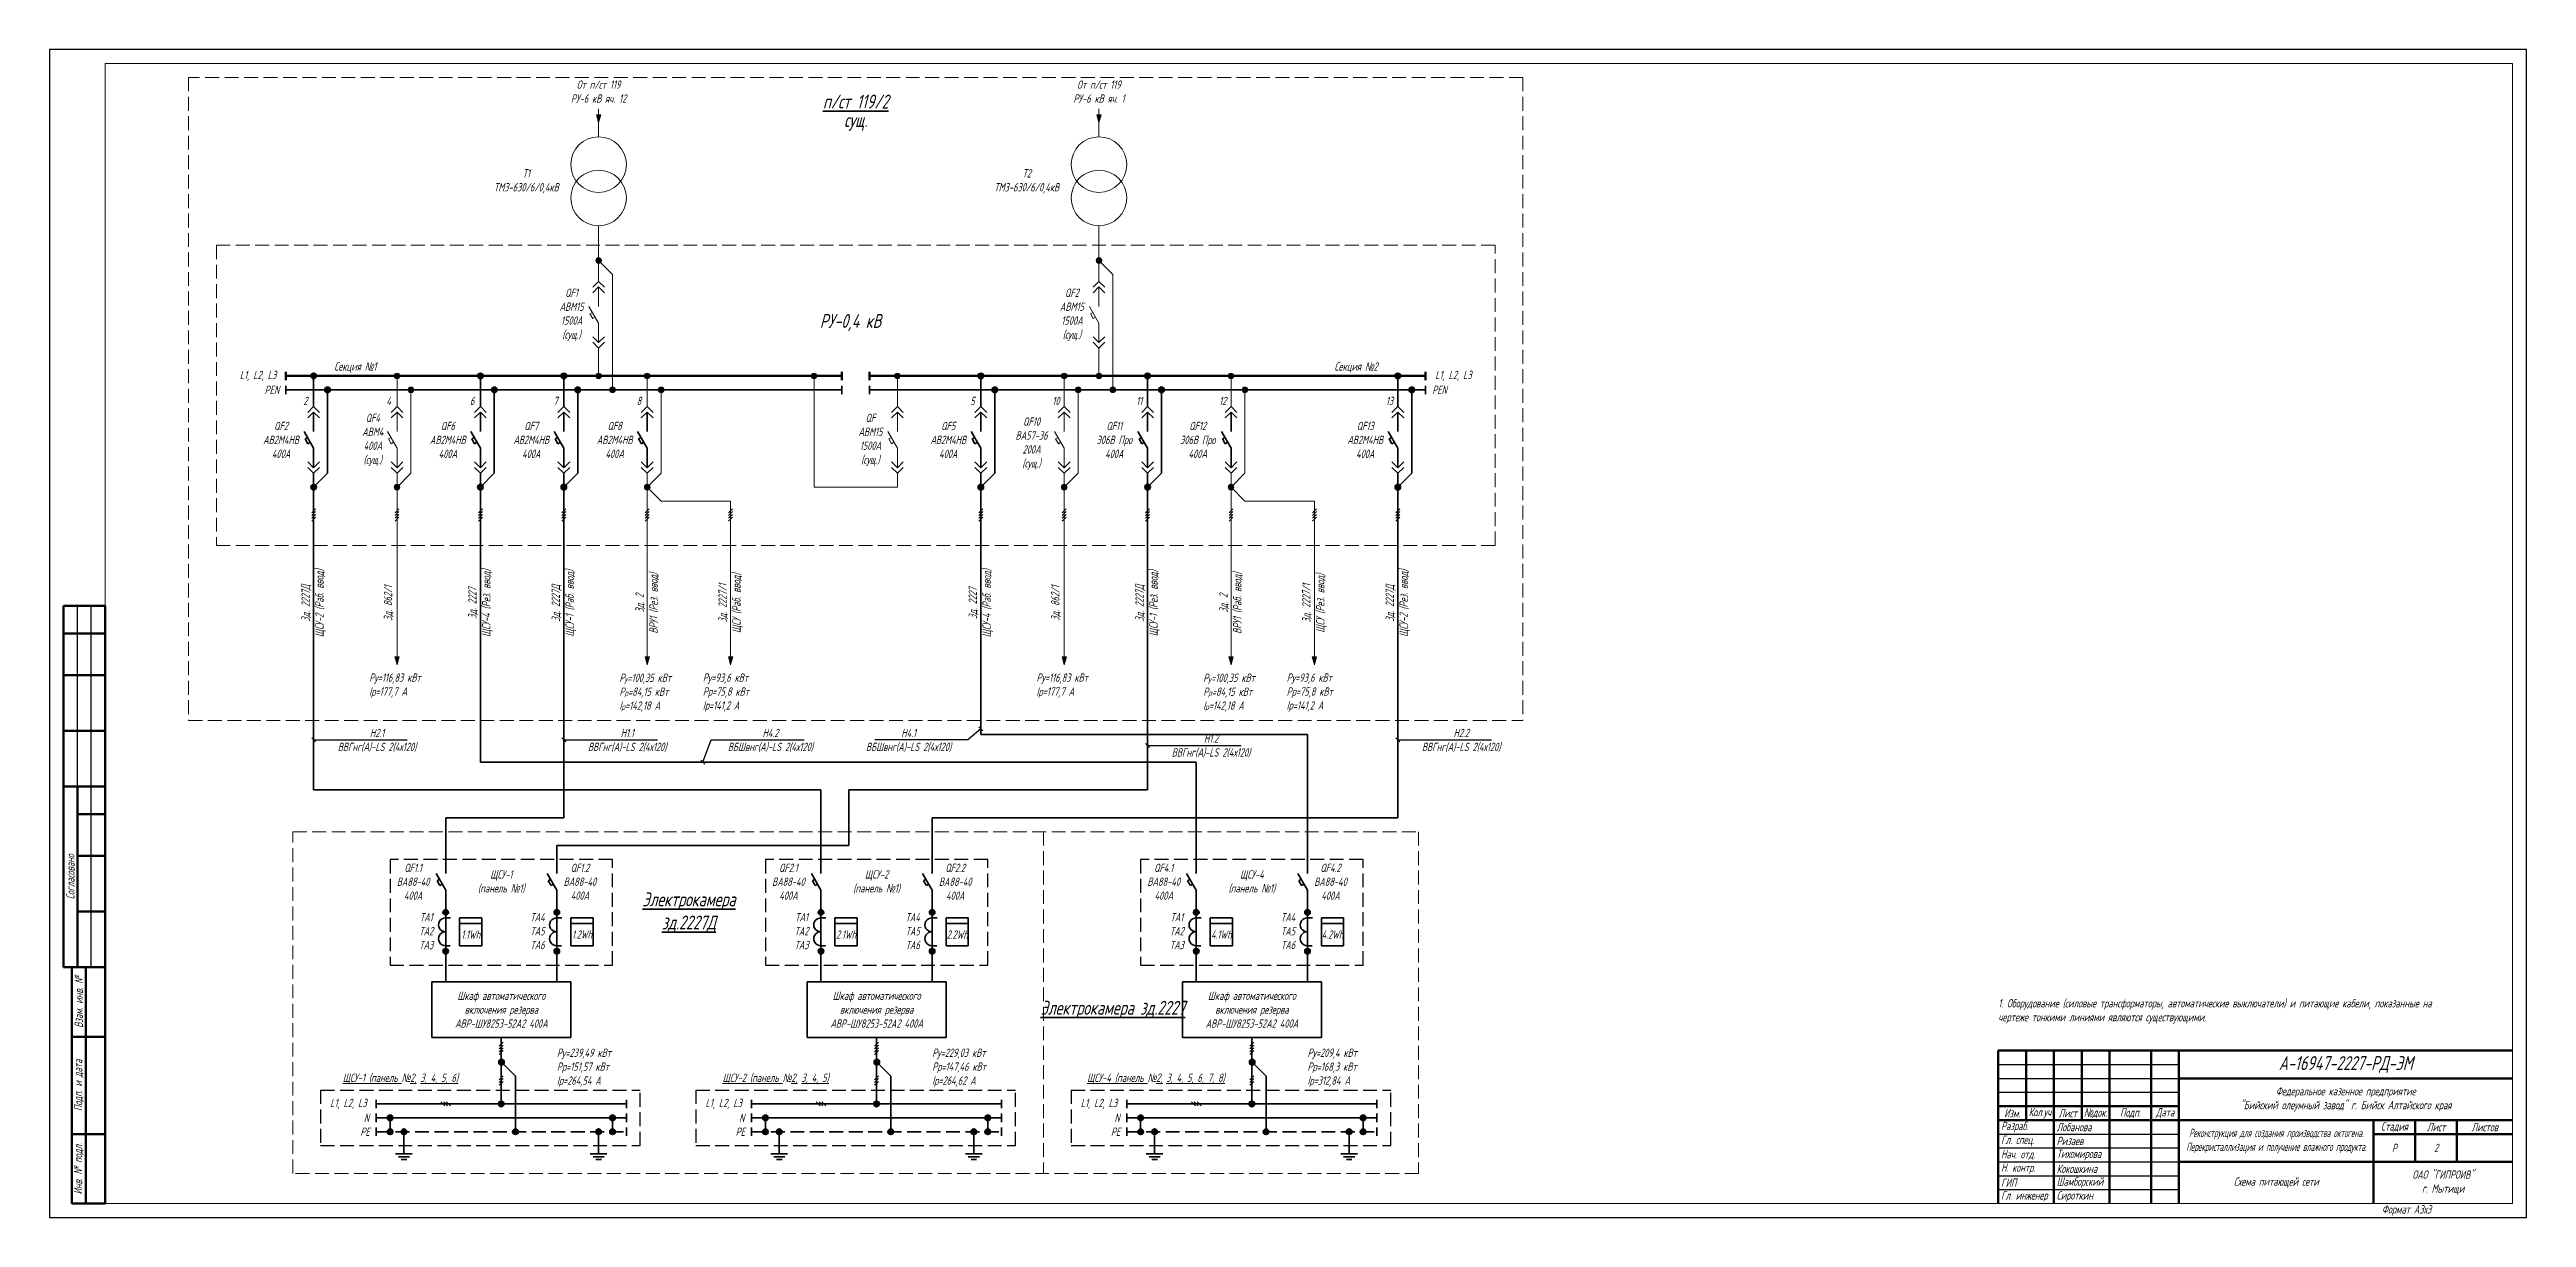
# Model space of a CAD drawing. Header units: millimetres. Extents: x -14296 to 10264, y -13087 to -5602.
# Drawn here: x -12863 to -11972, y -13087 to -12667 of the extents above; entities that cross this region are included whole.
import ezdxf
from ezdxf import colors
from ezdxf.entities.mleader import LeaderData, LeaderLine
from ezdxf.math import Vec2, Vec3

# ---------------------------------------------------------------- set-up
doc = ezdxf.new("R2010")
doc.units = ezdxf.units.MM
doc.linetypes.add('gost5', pattern=[7, 5, -2, 0])
for name, color, linetype, lineweight in [('КаБель силовой (Вновь)', 1, 'Continuous', 15), ('Линия выноска', 137, 'Continuous', 25), ('Рамка толстая', 7, 'Continuous', 15), ('Рамка тонкая', 5, 'Continuous', 25), ('Текст', 7, 'Continuous', 20), ('Штампы', 252, 'Continuous', 25), ('Элемент эл. схем', 7, 'Continuous', 35)]:
    doc.layers.add(name, color=color, linetype=linetype, lineweight=lineweight)
doc.styles.add('Simplex', font='simplex.shx', dxfattribs={"width": 0.7, "oblique": 15})

msp = doc.modelspace()

# ---------------------------------------------------------------- texts
at = {"layer": 'Текст', "lineweight": 20, "char_height": 3, "style": 'Simplex'}
for s, insert, width, attachment_point in [('От п/ст 119\\PРУ-6 кВ яч. 12', (-12665.21622, -12681.85189), 57.5148642, 5), ('От п/ст 119\\PРУ-6 кВ яч. 1', (-12485.21622, -12681.85189), 57.5148642, 5), ('Т1\\PТМЗ-630/6/0,4кВ', (-12691.21622, -12714.11538), 8.4679755, 5), ('Т2\\PТМЗ-630/6/0,4кВ', (-12511.21622, -12714.11538), 8.4679755, 5), ('QF1\\PАВМ15\\P1500А\\P(сущ.)', (-12674.94827, -12762.11538), 8.4679755, 5), ('QF2\\PАВМ15\\P1500А\\P(сущ.)', (-12494.94827, -12762.11538), 8.4679755, 5), ('L1, L2, L3', (-12787.71622, -12784.11538), 20.7085506, 5), ('Секция {\\fArial|b0|i0|c204|p34;№}1', (-12752.71622, -12781.11538), 28.8889538, 5), ('Секция {\\fArial|b0|i0|c204|p34;№}2', (-12392.71622, -12781.11538), 28.8889538, 5), ('L1, L2, L3', (-12357.71622, -12784.11538), 20.7085506, 5), ('PEN', (-12782.71622, -12789.11538), 8.4679755, 5), ('2', (-12770.71622, -12793.11538), 8.4679755, 5), ('4', (-12740.71622, -12793.11538), 8.4679755, 5), ('6', (-12710.71622, -12793.11538), 8.4679755, 5), ('7', (-12680.71622, -12793.11538), 8.4679755, 5), ('8', (-12650.71622, -12793.11538), 8.4679755, 5), ('5', (-12530.71622, -12793.11538), 8.4679755, 5), ('10', (-12500.71622, -12793.11538), 8.4679755, 5), ('11', (-12470.71622, -12793.11538), 8.4679755, 5), ('12', (-12440.71622, -12793.11538), 8.4679755, 5), ('13', (-12380.71622, -12793.11538), 8.4679755, 5), ('PEN', (-12362.71622, -12789.11538), 8.4679755, 5), ('QF4\\PАВМ4\\P400А\\P(сущ.)', (-12746.44827, -12807.11538), 8.4679755, 5), ('QF\\PАВМ15\\P1500А\\P(сущ.)', (-12567.44827, -12807.11538), 8.4679755, 5), ('QF10\\PВА57-36\\P200А\\P(сущ.)', (-12509.48205, -12808.43952), 8.4679755, 5), ('Ру=116,83 кВт\\PIр=177,7 А', (-12747.71622, -12895.51316), 47.4024589, 4), ('Р{\\H0.71429x;у\\H1.4x;=100,35 кВт\\P\\H0.99999x;Р\\H0.71429x;р\\H1.4x;=84,15 кВт\\PI\\H0.71429x;р\\H1.4x;=142,18 А}', (-12657.71622, -12898.01316), 47.4024589, 4), ('Ру=93,6 кВт\\PРр=75,8 кВт\\PIр=141,2 А', (-12627.71622, -12898.01316), 47.4024589, 4), ('Ру=116,83 кВт\\PIр=177,7 А', (-12507.71622, -12895.51316), 47.4024589, 4), ('Р{\\H0.71429x;у\\H1.4x;=100,35 кВт\\P\\H0.99999x;Р\\H0.71429x;р\\H1.4x;=84,15 кВт\\PI\\H0.71429x;р\\H1.4x;=142,18 А}', (-12447.71622, -12898.01316), 47.4024589, 4), ('Ру=93,6 кВт\\PРр=75,8 кВт\\PIр=141,2 А', (-12417.71622, -12898.01316), 47.4024589, 4), ('QF1.1\\PВА88-40\\P400А', (-12731.94827, -12966.01316), 8.4679755, 5), ('ЩСУ-1\\P(панель {\\fArial|b0|i0|c204|p34;№}1)', (-12700.21622, -12966.01316), 21.4842936, 5), ('QF1.2\\PВА88-40\\P400А', (-12671.94827, -12966.01316), 8.4679755, 5), ('QF2.1\\PВА88-40\\P400А', (-12596.94827, -12966.01316), 8.4679755, 5), ('ЩСУ-2\\P(панель {\\fArial|b0|i0|c204|p34;№}1)', (-12565.21622, -12966.01316), 21.4842936, 5), ('QF2.2\\PВА88-40\\P400А', (-12536.94827, -12966.01316), 8.4679755, 5), ('QF4.1\\PВА88-40\\P400А', (-12461.94827, -12966.01316), 8.4679755, 5), ('ЩСУ-4\\P(панель {\\fArial|b0|i0|c204|p34;№}1)', (-12430.21622, -12966.01316), 21.4842936, 5), ('QF4.2\\PВА88-40\\P400А', (-12401.94827, -12966.01316), 8.4679755, 5), ('ТА1\\PТА2\\PТА3', (-12727.21178, -12983.78234), 8.4679755, 5), ('ТА4\\PТА5\\PТА6', (-12687.21178, -12983.78234), 8.4679755, 5), ('ТА1\\PТА2\\PТА3', (-12592.21178, -12983.78234), 8.4679755, 5), ('ТА4\\PТА5\\PТА6', (-12552.21178, -12983.78234), 8.4679755, 5), ('ТА1\\PТА2\\PТА3', (-12457.21178, -12983.78234), 8.4679755, 5), ('ТА4\\PТА5\\PТА6', (-12417.21178, -12983.78234), 8.4679755, 5), ('{\\W0.6;1.1Wh}', (-12711.21622, -12985.01316), 8.4679755, 5), ('{\\W0.6;1.2Wh}', (-12671.21622, -12985.01316), 8.4679755, 5), ('{\\W0.6;2.1Wh}', (-12576.21622, -12985.01316), 8.4679755, 5), ('{\\W0.6;2.2Wh}', (-12536.21622, -12985.01316), 8.4679755, 5), ('{\\W0.6;4.1Wh}', (-12441.21622, -12985.01316), 8.4679755, 5), ('{\\W0.6;4.2Wh}', (-12401.21622, -12985.01316), 8.4679755, 5), ('Шкаф автоматического\\Pвключения резерва\\PАВР-ШУ8253-52А2 400А', (-12700.21622, -13012.01316), 50, 5), ('Шкаф автоматического\\Pвключения резерва\\PАВР-ШУ8253-52А2 400А', (-12565.21622, -13012.01316), 50, 5), ('Шкаф автоматического\\Pвключения резерва\\PАВР-ШУ8253-52А2 400А', (-12430.21622, -13012.01316), 50, 5), ('Ру=239,49 кВт\\PРр=151,57 кВт\\PIр=264,54 А', (-12680.21622, -13032.91685), 47.4024589, 4), ('Ру=229,03 кВт\\PРр=147,46 кВт\\PIр=264,62 А', (-12545.21622, -13032.91685), 47.4024589, 4), ('Ру=209,4 кВт\\PРр=168,3 кВт\\PIр=312,84 А', (-12410.21622, -13032.91685), 47.4024589, 4), ('{\\LЩСУ-1 (панель \\fArial|b0|i0|c204|p34;\\l№\\Fsimplex|c204;\\L2, 3, 4, 5, 6)}', (-12736.50169, -13036.91685), 56.4995424, 5), ('{\\LЩСУ-2 (панель \\fArial|b0|i0|c204|p34;\\l№\\Fsimplex|c204;\\L2, 3, 4, 5)}', (-12601.50169, -13036.91685), 56.4995424, 5), ('{\\LЩСУ-4 (панель \\fArial|b0|i0|c204|p34;\\l№\\Fsimplex|c204;\\L2, 3, 4, 5, 6, 7, 8)}', (-12464.71622, -13036.91685), 65, 5), ('L1, L2, L3', (-12755.21622, -13045.91685), 20.7085506, 5), ('L1, L2, L3', (-12620.21622, -13045.91685), 20.7085506, 5), ('L1, L2, L3', (-12485.21622, -13045.91685), 20.7085506, 5), ('N', (-12748.71622, -13050.91685), 8.4679755, 5), ('N', (-12613.71622, -13050.91685), 8.4679755, 5), ('N', (-12478.71622, -13050.91685), 8.4679755, 5), ('PE', (-12749.21622, -13055.91685), 8.4679755, 5), ('PE', (-12614.21622, -13055.91685), 8.4679755, 5), ('PE', (-12479.21622, -13055.91685), 8.4679755, 5)]:
    msp.add_mtext(s, dxfattribs=dict(at, insert=insert, width=width, attachment_point=attachment_point))
at = {"layer": 'Текст', "lineweight": 35, "insert": (-12572.71622, -12689.45443), "char_height": 5, "width": 51.8594834, "attachment_point": 5, "line_spacing_factor": 0.8, "style": 'Simplex'}
msp.add_mtext('{\\Lп/ст 119/2\\P}сущ.', dxfattribs=at)
at = {"layer": 'Текст', "lineweight": 35, "char_height": 5, "attachment_point": 5, "style": 'Simplex'}
for s, insert, width in [('РУ-0,4 кВ', (-12574.60525, -12764.92105), 38.8250887), ('{\\LЭлектрокамера зд.2227Д}', (-12632.71622, -12977.01316), 51.8594834), ('{\\LЭлектрокамера зд.2227}', (-12480.21622, -13012.01316), 51.8594834), ('А-16947-2227-РД-ЭМ', (-12036.71622, -13031.74065), 120)]:
    msp.add_mtext(s, dxfattribs=dict(at, insert=insert, width=width))
at = {"layer": 'Текст', "color": 6, "lineweight": 20, "char_height": 3, "attachment_point": 5, "style": 'Simplex'}
for s, insert, width in [('QF2\\PАВ2М4НВ\\P400А', (-12779.44827, -12807.11538), 8.4679755), ('QF6\\PАВ2М4НВ\\P400А', (-12719.44827, -12807.11538), 8.4679755), ('QF7\\PАВ2М4НВ\\P400А', (-12689.44827, -12807.11538), 8.4679755), ('QF8\\PАВ2М4НВ\\P400А', (-12659.44827, -12807.11538), 8.4679755), ('QF5\\PАВ2М4НВ\\P400А', (-12539.44827, -12807.11538), 8.4679755), ('QF11\\PЭ06В Про\\P400А', (-12479.71622, -12807.11538), 17.4949873), ('QF12\\PЭ06В Про\\P400А', (-12449.71622, -12807.11538), 17.4949873), ('QF13\\PАВ2М4НВ\\P400А', (-12389.44827, -12807.11538), 8.4679755)]:
    msp.add_mtext(s, dxfattribs=dict(at, insert=insert, width=width))
at = {"layer": 'Текст', "lineweight": 20, "char_height": 3, "width": 37.0100713, "attachment_point": 5, "rotation": 90, "style": 'Simplex'}
for s, insert in [('Зд. 2227Д\\PЩСУ-2 (Раб. ввод)', (-12767.71622, -12865.86047)), ('Зд. 2227\\PЩСУ-4 (Рез. ввод)', (-12707.71622, -12865.86047)), ('Зд. 2227Д\\PЩСУ-1 (Раб. ввод)', (-12677.71622, -12865.86047)), ('Зд. 2\\PВРУ1 (Рез. ввод)', (-12647.71622, -12865.86047)), ('Зд. 2227/1\\PЩСУ (Раб. ввод)', (-12617.71622, -12865.86047)), ('Зд. 2227\\PЩСУ-4 (Раб. ввод)', (-12527.71622, -12865.86047)), ('Зд. 2227Д\\PЩСУ-1 (Рез. ввод)', (-12467.71622, -12865.86047)), ('Зд. 2\\PВРУ1 (Раб. ввод)', (-12437.71622, -12865.86047)), ('Зд. 2227/1\\PЩСУ (Рез. ввод)', (-12407.71622, -12865.86047)), ('Зд. 2227Д\\PЩСУ-2 (Рез. ввод)', (-12377.71622, -12865.86047)), ('Зд. 862/1', (-12740.71622, -12865.86047)), ('Зд. 862/1', (-12500.71622, -12865.86047))]:
    msp.add_mtext(s, dxfattribs=dict(at, insert=insert))
at = {"layer": 'Текст', "color": 2, "lineweight": 20, "insert": (-12161.71622, -13012.61572), "char_height": 3, "width": 180, "attachment_point": 4, "style": 'Simplex'}
msp.add_mtext('1. Оборудование (силовые трансформаторы, автоматические выключатели) и питающие кабели, показанные на чертеже тонкими линиями являются существующими.', dxfattribs=at)
at = {"layer": 'Текст', "char_height": 3, "style": 'Simplex'}
for s, insert, width, attachment_point in [('Федеральное казенное предприятие\\P"Бийский олеумный завод" г. Бийск Алтайского края', (-12036.71622, -13044.24065), 120, 5), ('Разраб.', (-12160.71622, -13054.24065), 18, 4), ('Изм.', (-12156.71622, -13049.24065), 10, 5), ('Кол.уч', (-12146.71622, -13049.24065), 10, 5), ('Лобанова', (-12140.71622, -13054.24065), 18, 4), ('Лист', (-12136.71622, -13049.24065), 10, 5), ('{\\fArial|b0|i0|c204|p34;\\W0.7;№\\Fsimplex|c204;док.}', (-12126.71622, -13049.24065), 10, 5), ('Подп.', (-12114.21622, -13049.24065), 15, 5), ('{\\W0.7;Дата}', (-12101.71622, -13049.24065), 10, 5), ('{\\W0.7;Стадия}', (-12019.21622, -13054.24065), 15, 5), ('Лист', (-12004.21622, -13054.24065), 15, 5), ('Листов', (-11986.71622, -13054.24065), 20, 5), ('Гл. спец.', (-12160.71622, -13059.24065), 18, 4), ('Ризаев', (-12140.71622, -13059.24065), 18, 4), ('{\\W0.5;Реконструкция для создания производства октогена.\\PПерекристаллизация и получение влажного продукта.}', (-12061.71622, -13059.24065), 70, 5), ('Р', (-12019.21622, -13061.74065), 15, 5), ('2', (-12004.21622, -13061.74065), 15, 5), ('Нач. отд.', (-12160.71622, -13064.24065), 18, 4), ('Н. контр.', (-12160.71622, -13069.24065), 19, 4), ('Кокошкина', (-12140.71622, -13069.24065), 18, 4), ('Тихомирова', (-12140.71622, -13064.24065), 18, 4), ('{\\C2;ОАО "ГИПРОИВ"\\Pг. Мытищи}', (-12001.71622, -13074.24065), 50, 5), ('{\\W0.6;Гл. инженер}', (-12160.71622, -13079.24065), 18, 4), ('ГИП', (-12160.71622, -13074.24065), 18, 4), ('{\\W0.6;Шамборский}', (-12140.71622, -13074.24065), 18, 4), ('Сироткин', (-12140.71622, -13079.24065), 18, 4), ('{\\C2;Схема питающей сети}', (-12061.71622, -13074.24065), 70, 5), ('Формат А3х3', (-12023.71622, -13084.24065), 44, 4)]:
    msp.add_mtext(s, dxfattribs=dict(at, insert=insert, width=width, attachment_point=attachment_point))

# ---------------------------------------------------------------- blocks, each defined once
blk = doc.blocks.new('A$C7B2D3637')
at = {"layer": 'Рамка толстая'}
for p, q in [((20, 415), (20, 5)), ((886, 415), (20, 415)), ((886, 5), (886, 415)), ((20, 5), (886, 5))]:
    blk.add_line(p, q, dxfattribs=at)
at = {"layer": 'Рамка тонкая'}
for p, q in [((0, 420), (0, 0)), ((891, 420), (0, 420)), ((891, 0), (891, 420)), ((0, 0), (891, 0))]:
    blk.add_line(p, q, dxfattribs=at)
blk = doc.blocks.new('_None')
blk = doc.blocks.new('*T1004')
at = {"layer": 'Штампы', "color": 0, "linetype": 'ByBlock', "lineweight": 60, "transparency": 16777216}
for p, q in [((0, 0), (0, 130)), ((0, 130), (15, 130)), ((15, 0), (15, 130)), ((0, 120), (15, 120)), ((0, 105), (15, 105)), ((0, 85), (15, 85)), ((0, 65), (15, 65)), ((5, 0), (5, 65)), ((5, 55), (15, 55)), ((5, 40), (15, 40)), ((5, 20), (15, 20)), ((0, 0), (15, 0))]:
    blk.add_line(p, q, dxfattribs=at)
at = {"layer": 'Штампы', "color": 5, "linetype": 'ByBlock', "lineweight": 25, "transparency": 16777216}
for p, q in [((5, 65), (5, 130)), ((10, 0), (10, 130))]:
    blk.add_line(p, q, dxfattribs=at)
at = {"layer": 'Штампы', "color": 2, "transparency": 16777216, "insert": (2.5, 32.5), "char_height": 3, "width": 61, "attachment_point": 5, "rotation": 90, "style": 'Simplex'}
blk.add_mtext('Согласовано', dxfattribs=at)
blk = doc.blocks.new('*T1005')
at = {"layer": 'Штампы', "color": 0, "linetype": 'ByBlock', "lineweight": 60, "transparency": 16777216}
for p, q in [((0, 0), (0, 85)), ((0, 85), (12, 85)), ((5, 0), (5, 85)), ((12, 0), (12, 85)), ((0, 60), (12, 60)), ((0, 25), (12, 25)), ((0, 0), (12, 0))]:
    blk.add_line(p, q, dxfattribs=at)
at = {"layer": 'Штампы', "color": 2, "transparency": 16777216, "char_height": 3, "attachment_point": 5, "rotation": 90, "style": 'Simplex'}
for s, insert, width in [('Взам. инв. {\\Fgost|c204;№}', (2.5, 72.5), 25), ('Подп. и дата', (2.5, 42.5), 35), ('Инв. {\\Fgost|c204;№} подл.', (2.5, 12.5), 25)]:
    blk.add_mtext(s, dxfattribs=dict(at, insert=insert, width=width))

# ---------------------------------------------------------------- hatches: boundary and pattern name
at = {"layer": 'Элемент эл. схем', "lineweight": 20}
for points in [[(-12664.43976, -12690.2176), (-12665.99268, -12690.2176), (-12665.21622, -12693.11538)], [(-12484.43976, -12690.2176), (-12485.99268, -12690.2176), (-12485.21622, -12693.11538)], [(-12664.21622, -12742.61538, 1), (-12666.21622, -12742.61538, 1)], [(-12484.21622, -12742.61538, 1), (-12486.21622, -12742.61538, 1)], [(-12736.71622, -12784.11538, 1), (-12738.71622, -12784.11538, 1)], [(-12664.21622, -12784.11538, 1), (-12666.21622, -12784.11538, 1)], [(-12646.71622, -12784.11538, 1), (-12648.71622, -12784.11538, 1)], [(-12586.71622, -12784.11538, 1), (-12588.71622, -12784.11538, 1)], [(-12556.71622, -12784.11538, 1), (-12558.71622, -12784.11538, 1)], [(-12496.71622, -12784.11538, 1), (-12498.71622, -12784.11538, 1)], [(-12484.21622, -12784.11538, 1), (-12486.21622, -12784.11538, 1)], [(-12436.71622, -12784.11538, 1), (-12438.71622, -12784.11538, 1)], [(-12731.71622, -12789.11538, 1), (-12733.71622, -12789.11538, 1)], [(-12659.21622, -12789.11538, 1), (-12661.21622, -12789.11538, 1)], [(-12641.71622, -12789.11538, 1), (-12643.71622, -12789.11538, 1)], [(-12491.71622, -12789.11538, 1), (-12493.71622, -12789.11538, 1)], [(-12479.21622, -12789.11538, 1), (-12481.21622, -12789.11538, 1)], [(-12431.71622, -12789.11538, 1), (-12433.71622, -12789.11538, 1)], [(-12736.71622, -12824.11538, 1), (-12738.71622, -12824.11538, 1)], [(-12646.71622, -12824.11538, 1), (-12648.71622, -12824.11538, 1)], [(-12496.71622, -12824.11538, 1), (-12498.71622, -12824.11538, 1)], [(-12436.71622, -12824.11538, 1), (-12438.71622, -12824.11538, 1)], [(-12736.93976, -12885.11538), (-12738.49268, -12885.11538), (-12737.71622, -12888.01316)], [(-12646.93976, -12885.11538), (-12648.49268, -12885.11538), (-12647.71622, -12888.01316)], [(-12616.93976, -12885.11538), (-12618.49268, -12885.11538), (-12617.71622, -12888.01316)], [(-12496.93976, -12885.11538), (-12498.49268, -12885.11538), (-12497.71622, -12888.01316)], [(-12436.93976, -12885.11538), (-12438.49268, -12885.11538), (-12437.71622, -12888.01316)], [(-12406.93976, -12885.11538), (-12408.49268, -12885.11538), (-12407.71622, -12888.01316)]]:
    msp.add_hatch(color=256, dxfattribs=at).paths.add_polyline_path(points)
at = {"layer": 'Элемент эл. схем'}
for points in [[(-12766.71622, -12784.11538, 1), (-12768.71622, -12784.11538, 1)], [(-12706.71622, -12784.11538, 1), (-12708.71622, -12784.11538, 1)], [(-12676.71622, -12784.11538, 1), (-12678.71622, -12784.11538, 1)], [(-12526.71622, -12784.11538, 1), (-12528.71622, -12784.11538, 1)], [(-12466.71622, -12784.11538, 1), (-12468.71622, -12784.11538, 1)], [(-12376.71622, -12784.11538, 1), (-12378.71622, -12784.11538, 1)], [(-12761.71622, -12789.11538, 1), (-12763.71622, -12789.11538, 1)], [(-12701.71622, -12789.11538, 1), (-12703.71622, -12789.11538, 1)], [(-12671.71622, -12789.11538, 1), (-12673.71622, -12789.11538, 1)], [(-12521.71622, -12789.11538, 1), (-12523.71622, -12789.11538, 1)], [(-12461.71622, -12789.11538, 1), (-12463.71622, -12789.11538, 1)], [(-12371.71622, -12789.11538, 1), (-12373.71622, -12789.11538, 1)], [(-12766.71622, -12824.11538, 1), (-12768.71622, -12824.11538, 1)], [(-12706.71622, -12824.11538, 1), (-12708.71622, -12824.11538, 1)], [(-12676.71622, -12824.11538, 1), (-12678.71622, -12824.11538, 1)], [(-12526.71622, -12824.11538, 1), (-12528.71622, -12824.11538, 1)], [(-12466.71622, -12824.11538, 1), (-12468.71622, -12824.11538, 1)], [(-12376.71622, -12824.11538, 1), (-12378.71622, -12824.11538, 1)], [(-12719.21622, -12977.01686, 1), (-12721.21622, -12977.01686, 1)], [(-12679.21622, -12977.01686, 1), (-12681.21622, -12977.01686, 1)], [(-12584.21622, -12977.01686, 1), (-12586.21622, -12977.01686, 1)], [(-12544.21622, -12977.01686, 1), (-12546.21622, -12977.01686, 1)], [(-12449.21622, -12977.01686, 1), (-12451.21622, -12977.01686, 1)], [(-12409.21622, -12977.01686, 1), (-12411.21622, -12977.01686, 1)], [(-12719.21622, -12991.00946, 1), (-12721.21622, -12991.00946, 1)], [(-12679.21622, -12991.00946, 1), (-12681.21622, -12991.00946, 1)], [(-12584.21622, -12991.00946, 1), (-12586.21622, -12991.00946, 1)], [(-12544.21622, -12991.00946, 1), (-12546.21622, -12991.00946, 1)], [(-12449.21622, -12991.00946, 1), (-12451.21622, -12991.00946, 1)], [(-12409.21622, -12991.00946, 1), (-12411.21622, -12991.00946, 1)], [(-12739.21622, -13050.91685, 1), (-12741.21622, -13050.91685, 1)], [(-12699.21622, -13045.91685, 1), (-12701.21622, -13045.91685, 1)], [(-12659.21622, -13050.91685, 1), (-12661.21622, -13050.91685, 1)], [(-12604.21622, -13050.91685, 1), (-12606.21622, -13050.91685, 1)], [(-12564.21622, -13045.91685, 1), (-12566.21622, -13045.91685, 1)], [(-12524.21622, -13050.91685, 1), (-12526.21622, -13050.91685, 1)], [(-12469.21622, -13050.91685, 1), (-12471.21622, -13050.91685, 1)], [(-12429.21622, -13045.91685, 1), (-12431.21622, -13045.91685, 1)], [(-12389.21622, -13050.91685, 1), (-12391.21622, -13050.91685, 1)], [(-12739.21622, -13055.91685, 1), (-12741.21622, -13055.91685, 1)], [(-12659.21622, -13055.91685, 1), (-12661.21622, -13055.91685, 1)], [(-12604.21622, -13055.91685, 1), (-12606.21622, -13055.91685, 1)], [(-12524.21622, -13055.91685, 1), (-12526.21622, -13055.91685, 1)], [(-12469.21622, -13055.91685, 1), (-12471.21622, -13055.91685, 1)], [(-12389.21622, -13055.91685, 1), (-12391.21622, -13055.91685, 1)]]:
    msp.add_hatch(color=256, dxfattribs=at).paths.add_polyline_path(points)
h = msp.add_hatch(color=256, dxfattribs=at)
h.paths.add_polyline_path([(-12700.12005, -13030.915), (-12701.12005, -13030.915, 0.414213562), (-12700.12005, -13031.915)], flags=17)
h.paths.add_polyline_path([(-12701.12005, -13030.915), (-12700.12005, -13030.915), (-12700.12005, -13031.915, 0.414213562), (-12699.12005, -13030.915, 1)])
h = msp.add_hatch(color=256, dxfattribs=at)
h.paths.add_polyline_path([(-12565.12005, -13030.915), (-12566.12005, -13030.915, 0.414213562), (-12565.12005, -13031.915)], flags=17)
h.paths.add_polyline_path([(-12566.12005, -13030.915), (-12565.12005, -13030.915), (-12565.12005, -13031.915, 0.414213562), (-12564.12005, -13030.915, 1)])
h = msp.add_hatch(color=256, dxfattribs=at)
h.paths.add_polyline_path([(-12430.12005, -13030.915), (-12431.12005, -13030.915, 0.414213562), (-12430.12005, -13031.915)], flags=17)
h.paths.add_polyline_path([(-12431.12005, -13030.915), (-12430.12005, -13030.915), (-12430.12005, -13031.915, 0.414213562), (-12429.12005, -13030.915, 1)])
h = msp.add_hatch(color=256, dxfattribs=at)
h.paths.add_polyline_path([(-12700.21622, -13045.91685), (-12701.21622, -13045.91685, 0.414213562), (-12700.21622, -13046.91685)], flags=17)
h.paths.add_polyline_path([(-12701.21622, -13045.91685), (-12700.21622, -13045.91685), (-12700.21622, -13046.91685, 0.414213562), (-12699.21622, -13045.91685, 1)])
h = msp.add_hatch(color=256, dxfattribs=at)
h.paths.add_polyline_path([(-12565.21622, -13045.91685), (-12566.21622, -13045.91685, 0.414213562), (-12565.21622, -13046.91685)], flags=17)
h.paths.add_polyline_path([(-12566.21622, -13045.91685), (-12565.21622, -13045.91685), (-12565.21622, -13046.91685, 0.414213562), (-12564.21622, -13045.91685, 1)])
h = msp.add_hatch(color=256, dxfattribs=at)
h.paths.add_polyline_path([(-12430.21622, -13045.91685), (-12431.21622, -13045.91685, 0.414213562), (-12430.21622, -13046.91685)], flags=17)
h.paths.add_polyline_path([(-12431.21622, -13045.91685), (-12430.21622, -13045.91685), (-12430.21622, -13046.91685, 0.414213562), (-12429.21622, -13045.91685, 1)])
h = msp.add_hatch(color=256, dxfattribs=at)
h.paths.add_polyline_path([(-12735.21622, -13055.91685), (-12736.21622, -13055.91685, 0.414213562), (-12735.21622, -13056.91685)], flags=17)
h.paths.add_polyline_path([(-12736.21622, -13055.91685), (-12735.21622, -13055.91685), (-12735.21622, -13056.91685, 0.414213562), (-12734.21622, -13055.91685, 1)])
h = msp.add_hatch(color=256, dxfattribs=at)
h.paths.add_polyline_path([(-12695.12005, -13055.91685), (-12696.12005, -13055.91685, 0.414213562), (-12695.12005, -13056.91685)], flags=17)
h.paths.add_polyline_path([(-12696.12005, -13055.91685), (-12695.12005, -13055.91685), (-12695.12005, -13056.91685, 0.414213562), (-12694.12005, -13055.91685, 1)])
h = msp.add_hatch(color=256, dxfattribs=at)
h.paths.add_polyline_path([(-12665.21622, -13055.91685), (-12666.21622, -13055.91685, 0.414213562), (-12665.21622, -13056.91685)], flags=17)
h.paths.add_polyline_path([(-12666.21622, -13055.91685), (-12665.21622, -13055.91685), (-12665.21622, -13056.91685, 0.414213562), (-12664.21622, -13055.91685, 1)])
h = msp.add_hatch(color=256, dxfattribs=at)
h.paths.add_polyline_path([(-12600.21622, -13055.91685), (-12601.21622, -13055.91685, 0.414213562), (-12600.21622, -13056.91685)], flags=17)
h.paths.add_polyline_path([(-12601.21622, -13055.91685), (-12600.21622, -13055.91685), (-12600.21622, -13056.91685, 0.414213562), (-12599.21622, -13055.91685, 1)])
h = msp.add_hatch(color=256, dxfattribs=at)
h.paths.add_polyline_path([(-12560.12005, -13055.91685), (-12561.12005, -13055.91685, 0.414213562), (-12560.12005, -13056.91685)], flags=17)
h.paths.add_polyline_path([(-12561.12005, -13055.91685), (-12560.12005, -13055.91685), (-12560.12005, -13056.91685, 0.414213562), (-12559.12005, -13055.91685, 1)])
h = msp.add_hatch(color=256, dxfattribs=at)
h.paths.add_polyline_path([(-12530.21622, -13055.91685), (-12531.21622, -13055.91685, 0.414213562), (-12530.21622, -13056.91685)], flags=17)
h.paths.add_polyline_path([(-12531.21622, -13055.91685), (-12530.21622, -13055.91685), (-12530.21622, -13056.91685, 0.414213562), (-12529.21622, -13055.91685, 1)])
h = msp.add_hatch(color=256, dxfattribs=at)
h.paths.add_polyline_path([(-12465.21622, -13055.91685), (-12466.21622, -13055.91685, 0.414213562), (-12465.21622, -13056.91685)], flags=17)
h.paths.add_polyline_path([(-12466.21622, -13055.91685), (-12465.21622, -13055.91685), (-12465.21622, -13056.91685, 0.414213562), (-12464.21622, -13055.91685, 1)])
h = msp.add_hatch(color=256, dxfattribs=at)
h.paths.add_polyline_path([(-12425.12005, -13055.91685), (-12426.12005, -13055.91685, 0.414213562), (-12425.12005, -13056.91685)], flags=17)
h.paths.add_polyline_path([(-12426.12005, -13055.91685), (-12425.12005, -13055.91685), (-12425.12005, -13056.91685, 0.414213562), (-12424.12005, -13055.91685, 1)])
h = msp.add_hatch(color=256, dxfattribs=at)
h.paths.add_polyline_path([(-12395.21622, -13055.91685), (-12396.21622, -13055.91685, 0.414213562), (-12395.21622, -13056.91685)], flags=17)
h.paths.add_polyline_path([(-12396.21622, -13055.91685), (-12395.21622, -13055.91685), (-12395.21622, -13056.91685, 0.414213562), (-12394.21622, -13055.91685, 1)])

# ---------------------------------------------------------------- linework, layer by layer
at = {"layer": 'КаБель силовой (Вновь)', "lineweight": 200}
for p, q in [((-12777.71622, -12785.61538), (-12777.71622, -12782.61538)), ((-12777.71622, -12784.11538), (-12577.71622, -12784.11538)), ((-12577.71622, -12785.61538), (-12577.71622, -12782.61538)), ((-12567.71622, -12785.61538), (-12567.71622, -12782.61538)), ((-12567.71622, -12784.11538), (-12367.71622, -12784.11538)), ((-12367.71622, -12785.61538), (-12367.71622, -12782.61538))]:
    msp.add_line(p, q, dxfattribs=at)
at = {"layer": 'Линия выноска'}
for p, q in [((-12528.42333, -12910.30605), (-12527.00911, -12911.72026)), ((-12768.42333, -12914.30605), (-12767.00911, -12915.72026)), ((-12678.42333, -12914.30605), (-12677.00911, -12915.72026)), ((-12468.42333, -12916.30605), (-12467.00911, -12917.72026)), ((-12378.42333, -12914.30605), (-12377.00911, -12915.72026)), ((-12628.42333, -12922.30605), (-12627.00911, -12923.72026))]:
    msp.add_line(p, q, dxfattribs=at)
at = {"layer": 'Рамка тонкая', "linetype": 'gost5', "lineweight": 15}
for p, q in [((-12812.71622, -12676.74065), (-12812.71622, -12908.01316)), ((-12332.71622, -12676.74065), (-12812.71622, -12676.74065)), ((-12332.71622, -12676.74065), (-12332.71622, -12908.01316)), ((-12342.71622, -12737.11538), (-12802.71622, -12737.11538)), ((-12802.71622, -12737.11538), (-12802.71622, -12845.11538)), ((-12342.71622, -12845.11538), (-12342.71622, -12737.11538)), ((-12802.71622, -12845.11538), (-12342.71622, -12845.11538)), ((-12812.71622, -12908.01316), (-12332.71622, -12908.01316)), ((-12775.21622, -13070.91685), (-12775.21622, -12948.01316)), ((-12775.21622, -12948.01316), (-12370.21622, -12948.01316)), ((-12505.21622, -12948.01316), (-12505.21622, -13070.91685)), ((-12370.21622, -12948.01316), (-12370.21622, -13070.91685)), ((-12370.21622, -13070.91685), (-12775.21622, -13070.91685))]:
    msp.add_line(p, q, dxfattribs=at)
at = {"layer": 'Рамка тонкая'}
for p, q in [((-12768.42333, -12833.30659), (-12767.00911, -12831.89238)), ((-12768.42333, -12834.30659), (-12767.00911, -12832.89238)), ((-12768.42333, -12835.30659), (-12767.00911, -12833.89238)), ((-12768.42333, -12836.30659), (-12767.00911, -12834.89238)), ((-12738.42333, -12833.30659), (-12737.00911, -12831.89238)), ((-12738.42333, -12834.30659), (-12737.00911, -12832.89238)), ((-12738.42333, -12835.30659), (-12737.00911, -12833.89238)), ((-12738.42333, -12836.30659), (-12737.00911, -12834.89238)), ((-12708.42333, -12833.30659), (-12707.00911, -12831.89238)), ((-12708.42333, -12834.30659), (-12707.00911, -12832.89238)), ((-12708.42333, -12835.30659), (-12707.00911, -12833.89238)), ((-12708.42333, -12836.30659), (-12707.00911, -12834.89238)), ((-12678.42333, -12833.30659), (-12677.00911, -12831.89238)), ((-12678.42333, -12834.30659), (-12677.00911, -12832.89238)), ((-12678.42333, -12835.30659), (-12677.00911, -12833.89238)), ((-12678.42333, -12836.30659), (-12677.00911, -12834.89238)), ((-12648.42333, -12833.30659), (-12647.00911, -12831.89238)), ((-12648.42333, -12834.30659), (-12647.00911, -12832.89238)), ((-12648.42333, -12835.30659), (-12647.00911, -12833.89238)), ((-12648.42333, -12836.30659), (-12647.00911, -12834.89238)), ((-12618.42333, -12833.30659), (-12617.00911, -12831.89238)), ((-12618.42333, -12834.30659), (-12617.00911, -12832.89238)), ((-12618.42333, -12835.30659), (-12617.00911, -12833.89238)), ((-12618.42333, -12836.30659), (-12617.00911, -12834.89238)), ((-12528.42333, -12833.30659), (-12527.00911, -12831.89238)), ((-12528.42333, -12834.30659), (-12527.00911, -12832.89238)), ((-12528.42333, -12835.30659), (-12527.00911, -12833.89238)), ((-12528.42333, -12836.30659), (-12527.00911, -12834.89238)), ((-12498.42333, -12833.30659), (-12497.00911, -12831.89238)), ((-12498.42333, -12834.30659), (-12497.00911, -12832.89238)), ((-12498.42333, -12835.30659), (-12497.00911, -12833.89238)), ((-12498.42333, -12836.30659), (-12497.00911, -12834.89238)), ((-12468.42333, -12833.30659), (-12467.00911, -12831.89238)), ((-12468.42333, -12834.30659), (-12467.00911, -12832.89238)), ((-12468.42333, -12835.30659), (-12467.00911, -12833.89238)), ((-12468.42333, -12836.30659), (-12467.00911, -12834.89238)), ((-12438.42333, -12833.30659), (-12437.00911, -12831.89238)), ((-12438.42333, -12834.30659), (-12437.00911, -12832.89238)), ((-12438.42333, -12835.30659), (-12437.00911, -12833.89238)), ((-12438.42333, -12836.30659), (-12437.00911, -12834.89238)), ((-12408.42333, -12833.30659), (-12407.00911, -12831.89238)), ((-12408.42333, -12834.30659), (-12407.00911, -12832.89238)), ((-12408.42333, -12835.30659), (-12407.00911, -12833.89238)), ((-12408.42333, -12836.30659), (-12407.00911, -12834.89238)), ((-12378.42333, -12833.30659), (-12377.00911, -12831.89238)), ((-12378.42333, -12834.30659), (-12377.00911, -12832.89238)), ((-12378.42333, -12835.30659), (-12377.00911, -12833.89238)), ((-12378.42333, -12836.30659), (-12377.00911, -12834.89238)), ((-12700.92333, -13025.1416), (-12699.50911, -13023.72739)), ((-12700.92333, -13026.1416), (-12699.50911, -13024.72739)), ((-12700.92333, -13027.1416), (-12699.50911, -13025.72739)), ((-12565.92333, -13025.1416), (-12564.50911, -13023.72739)), ((-12565.92333, -13026.1416), (-12564.50911, -13024.72739)), ((-12565.92333, -13027.1416), (-12564.50911, -13025.72739)), ((-12430.92333, -13025.1416), (-12429.50911, -13023.72739)), ((-12430.92333, -13026.1416), (-12429.50911, -13024.72739)), ((-12430.92333, -13027.1416), (-12429.50911, -13025.72739)), ((-12700.92333, -13028.1416), (-12699.50911, -13026.72739)), ((-12565.92333, -13028.1416), (-12564.50911, -13026.72739)), ((-12430.92333, -13028.1416), (-12429.50911, -13026.72739)), ((-12700.92333, -13037.22808), (-12699.50911, -13035.81387)), ((-12700.92333, -13038.22808), (-12699.50911, -13036.81387)), ((-12700.92333, -13039.22808), (-12699.50911, -13037.81387)), ((-12565.92333, -13037.22808), (-12564.50911, -13035.81387)), ((-12565.92333, -13038.22808), (-12564.50911, -13036.81387)), ((-12565.92333, -13039.22808), (-12564.50911, -13037.81387)), ((-12430.92333, -13037.22808), (-12429.50911, -13035.81387)), ((-12430.92333, -13038.22808), (-12429.50911, -13036.81387)), ((-12430.92333, -13039.22808), (-12429.50911, -13037.81387)), ((-12721.92333, -13045.20975), (-12720.50911, -13046.62396)), ((-12720.92333, -13045.20975), (-12719.50911, -13046.62396)), ((-12719.92333, -13045.20975), (-12718.50911, -13046.62396)), ((-12586.92333, -13045.20975), (-12585.50911, -13046.62396)), ((-12585.92333, -13045.20975), (-12584.50911, -13046.62396)), ((-12584.92333, -13045.20975), (-12583.50911, -13046.62396)), ((-12451.92333, -13045.20975), (-12450.50911, -13046.62396)), ((-12450.92333, -13045.20975), (-12449.50911, -13046.62396)), ((-12449.92333, -13045.20975), (-12448.50911, -13046.62396))]:
    msp.add_line(p, q, dxfattribs=at)
at = {"layer": 'Рамка тонкая', "linetype": 'gost5'}
for p, q in [((-12660.21622, -12958.01316), (-12740.21622, -12958.01316)), ((-12740.21622, -12958.01316), (-12740.21622, -12996.01316)), ((-12660.21622, -12996.01316), (-12660.21622, -12958.01316)), ((-12525.21622, -12958.01316), (-12605.21622, -12958.01316)), ((-12605.21622, -12958.01316), (-12605.21622, -12996.01316)), ((-12525.21622, -12996.01316), (-12525.21622, -12958.01316)), ((-12390.21622, -12958.01316), (-12470.21622, -12958.01316)), ((-12470.21622, -12958.01316), (-12470.21622, -12996.01316)), ((-12390.21622, -12996.01316), (-12390.21622, -12958.01316)), ((-12740.21622, -12996.01316), (-12660.21622, -12996.01316)), ((-12605.21622, -12996.01316), (-12525.21622, -12996.01316)), ((-12470.21622, -12996.01316), (-12390.21622, -12996.01316)), ((-12765.21622, -13040.91685), (-12650.21622, -13040.91685)), ((-12765.21622, -13040.91685), (-12765.21622, -13060.91685)), ((-12650.21622, -13060.91685), (-12650.21622, -13040.91685)), ((-12630.21622, -13040.91685), (-12515.21622, -13040.91685)), ((-12630.21622, -13040.91685), (-12630.21622, -13060.91685)), ((-12515.21622, -13060.91685), (-12515.21622, -13040.91685)), ((-12495.21622, -13040.91685), (-12380.21622, -13040.91685)), ((-12495.21622, -13040.91685), (-12495.21622, -13060.91685)), ((-12380.21622, -13060.91685), (-12380.21622, -13040.91685)), ((-12765.21622, -13060.91685), (-12650.21622, -13060.91685)), ((-12630.21622, -13060.91685), (-12515.21622, -13060.91685)), ((-12495.21622, -13060.91685), (-12380.21622, -13060.91685))]:
    msp.add_line(p, q, dxfattribs=at)
at = {"layer": 'Штампы', "lineweight": 60}
for p, q in [((-12842.71622, -13026.74065), (-12842.71622, -13081.74065)), ((-12161.71622, -13026.74065), (-11976.71622, -13026.74065)), ((-12161.71622, -13026.74065), (-12161.71622, -13081.74065)), ((-12151.71622, -13026.74065), (-12151.71622, -13051.74065)), ((-12141.71622, -13026.74065), (-12141.71622, -13081.74065)), ((-12131.71622, -13026.74065), (-12131.71622, -13051.74065)), ((-12121.71622, -13026.74065), (-12121.71622, -13081.74065)), ((-12106.71622, -13026.74065), (-12106.71622, -13081.74065)), ((-12096.71622, -13026.74065), (-12096.71622, -13081.74065)), ((-12096.71622, -13036.74065), (-11976.71622, -13036.74065)), ((-12161.71622, -13046.74065), (-12096.71622, -13046.74065)), ((-12161.71622, -13051.74065), (-11976.71622, -13051.74065)), ((-12026.71622, -13051.74065), (-12026.71622, -13081.74065)), ((-12011.71622, -13051.74065), (-12011.71622, -13066.74065)), ((-11996.71622, -13051.74065), (-11996.71622, -13066.74065)), ((-12026.71622, -13056.74065), (-11976.71622, -13056.74065)), ((-12096.71622, -13066.74065), (-11976.71622, -13066.74065))]:
    msp.add_line(p, q, dxfattribs=at)
at = {"layer": 'Штампы', "color": 5}
for p, q in [((-12161.71622, -13031.74065), (-12096.71622, -13031.74065)), ((-12161.71622, -13036.74065), (-12096.71622, -13036.74065)), ((-12161.71622, -13041.74065), (-12096.71622, -13041.74065)), ((-12161.71622, -13056.74065), (-12096.71622, -13056.74065)), ((-12161.71622, -13061.74065), (-12096.71622, -13061.74065)), ((-12161.71622, -13066.74065), (-12096.71622, -13066.74065)), ((-12161.71622, -13071.74065), (-12096.71622, -13071.74065)), ((-12161.71622, -13076.74065), (-12096.71622, -13076.74065))]:
    msp.add_line(p, q, dxfattribs=at)
at = {"layer": 'Элемент эл. схем', "lineweight": 20}
for p, q in [((-12665.21622, -12693.11538), (-12665.99268, -12690.2176)), ((-12665.99268, -12690.2176), (-12664.43976, -12690.2176)), ((-12665.21622, -12698.11538), (-12665.21622, -12688.11538)), ((-12665.21622, -12693.11538), (-12664.43976, -12690.2176)), ((-12485.21622, -12693.11538), (-12485.99268, -12690.2176)), ((-12485.99268, -12690.2176), (-12484.43976, -12690.2176)), ((-12485.21622, -12698.11538), (-12485.21622, -12688.11538)), ((-12485.21622, -12693.11538), (-12484.43976, -12690.2176)), ((-12665.21622, -12730.11538), (-12665.21622, -12750.11538)), ((-12485.21622, -12730.11538), (-12485.21622, -12750.11538)), ((-12665.21622, -12750.11538), (-12667.33754, -12752.2367)), ((-12665.21622, -12742.61538), (-12660.21622, -12747.61538)), ((-12665.21622, -12750.11538), (-12663.0949, -12752.2367)), ((-12660.21622, -12789.11538), (-12660.21622, -12747.61538)), ((-12485.21622, -12750.11538), (-12487.33754, -12752.2367)), ((-12485.21622, -12742.61538), (-12480.21622, -12747.61538)), ((-12485.21622, -12750.11538), (-12483.0949, -12752.2367)), ((-12480.21622, -12789.11538), (-12480.21622, -12747.61538)), ((-12665.21622, -12765.11538), (-12668.68032, -12759.11538)), ((-12665.21622, -12752.11538), (-12667.33754, -12754.2367)), ((-12665.21622, -12752.11538), (-12663.0949, -12754.2367)), ((-12665.21622, -12752.11538), (-12665.21622, -12759.11538)), ((-12485.21622, -12765.11538), (-12488.68032, -12759.11538)), ((-12485.21622, -12752.11538), (-12487.33754, -12754.2367)), ((-12485.21622, -12752.11538), (-12483.0949, -12754.2367)), ((-12485.21622, -12752.11538), (-12485.21622, -12759.11538)), ((-12667.44827, -12761.24935), (-12668.3143, -12761.74935)), ((-12668.3143, -12761.74935), (-12667.3143, -12763.4814)), ((-12667.3143, -12763.4814), (-12666.44827, -12762.9814)), ((-12665.21622, -12765.11538), (-12665.21622, -12772.11538)), ((-12487.44827, -12761.24935), (-12488.3143, -12761.74935)), ((-12488.3143, -12761.74935), (-12487.3143, -12763.4814)), ((-12487.3143, -12763.4814), (-12486.44827, -12762.9814)), ((-12485.21622, -12765.11538), (-12485.21622, -12772.11538)), ((-12665.21622, -12772.11538), (-12667.33754, -12769.99406)), ((-12665.21622, -12774.11538), (-12667.33754, -12771.99406)), ((-12665.21622, -12772.11538), (-12663.0949, -12769.99406)), ((-12665.21622, -12774.11538), (-12663.0949, -12771.99406)), ((-12665.21622, -12774.11538), (-12665.21622, -12784.11538)), ((-12485.21622, -12772.11538), (-12487.33754, -12769.99406)), ((-12485.21622, -12774.11538), (-12487.33754, -12771.99406)), ((-12485.21622, -12772.11538), (-12483.0949, -12769.99406)), ((-12485.21622, -12774.11538), (-12483.0949, -12771.99406)), ((-12485.21622, -12774.11538), (-12485.21622, -12784.11538)), ((-12737.71622, -12795.11538), (-12737.71622, -12784.11538)), ((-12647.71622, -12795.11538), (-12647.71622, -12784.11538)), ((-12587.71622, -12824.11538), (-12587.71622, -12784.11538)), ((-12557.71622, -12795.11538), (-12557.71622, -12784.11538)), ((-12497.71622, -12795.11538), (-12497.71622, -12784.11538)), ((-12437.71622, -12795.11538), (-12437.71622, -12784.11538)), ((-12732.71622, -12789.11538), (-12732.71622, -12819.11538)), ((-12642.71622, -12789.11538), (-12642.71622, -12819.11538)), ((-12492.71622, -12789.11538), (-12492.71622, -12819.11538)), ((-12432.71622, -12789.11538), (-12432.71622, -12819.11538)), ((-12737.71622, -12795.11538), (-12739.83754, -12797.2367)), ((-12737.71622, -12797.11538), (-12739.83754, -12799.2367)), ((-12737.71622, -12795.11538), (-12735.5949, -12797.2367)), ((-12737.71622, -12797.11538), (-12735.5949, -12799.2367)), ((-12737.71622, -12797.11538), (-12737.71622, -12804.11538)), ((-12557.71622, -12795.11538), (-12559.83754, -12797.2367)), ((-12557.71622, -12797.11538), (-12559.83754, -12799.2367)), ((-12557.71622, -12795.11538), (-12555.5949, -12797.2367)), ((-12557.71622, -12797.11538), (-12555.5949, -12799.2367)), ((-12557.71622, -12797.11538), (-12557.71622, -12804.11538)), ((-12497.71622, -12795.11538), (-12499.83754, -12797.2367)), ((-12497.71622, -12797.11538), (-12499.83754, -12799.2367)), ((-12497.71622, -12795.11538), (-12495.5949, -12797.2367)), ((-12497.71622, -12797.11538), (-12495.5949, -12799.2367)), ((-12497.71622, -12797.11538), (-12497.71622, -12804.11538)), ((-12737.71622, -12810.11538), (-12741.18032, -12804.11538)), ((-12739.94827, -12806.24935), (-12740.8143, -12806.74935)), ((-12740.8143, -12806.74935), (-12739.8143, -12808.4814)), ((-12739.8143, -12808.4814), (-12738.94827, -12807.9814)), ((-12737.71622, -12810.11538), (-12737.71622, -12817.11538)), ((-12557.71622, -12810.11538), (-12561.18032, -12804.11538)), ((-12559.94827, -12806.24935), (-12560.8143, -12806.74935)), ((-12560.8143, -12806.74935), (-12559.8143, -12808.4814)), ((-12559.8143, -12808.4814), (-12558.94827, -12807.9814)), ((-12557.71622, -12810.11538), (-12557.71622, -12817.11538)), ((-12497.71622, -12810.11538), (-12501.18032, -12804.11538)), ((-12499.94827, -12806.24935), (-12500.8143, -12806.74935)), ((-12500.8143, -12806.74935), (-12499.8143, -12808.4814)), ((-12499.8143, -12808.4814), (-12498.94827, -12807.9814)), ((-12497.71622, -12810.11538), (-12497.71622, -12817.11538)), ((-12737.71622, -12817.11538), (-12739.83754, -12814.99406)), ((-12737.71622, -12819.11538), (-12739.83754, -12816.99406)), ((-12737.71622, -12817.11538), (-12735.5949, -12814.99406)), ((-12737.71622, -12819.11538), (-12735.5949, -12816.99406)), ((-12737.71622, -12819.11538), (-12737.71622, -12888.01316)), ((-12737.71622, -12824.11538), (-12732.71622, -12819.11538)), ((-12647.71622, -12819.11538), (-12647.71622, -12888.01316)), ((-12647.71622, -12824.11538), (-12642.71622, -12819.11538)), ((-12557.71622, -12817.11538), (-12559.83754, -12814.99406)), ((-12557.71622, -12819.11538), (-12559.83754, -12816.99406)), ((-12557.71622, -12817.11538), (-12555.5949, -12814.99406)), ((-12557.71622, -12819.11538), (-12555.5949, -12816.99406)), ((-12557.71622, -12819.11538), (-12557.71622, -12824.11538)), ((-12497.71622, -12817.11538), (-12499.83754, -12814.99406)), ((-12497.71622, -12819.11538), (-12499.83754, -12816.99406)), ((-12497.71622, -12817.11538), (-12495.5949, -12814.99406)), ((-12497.71622, -12819.11538), (-12495.5949, -12816.99406)), ((-12497.71622, -12819.11538), (-12497.71622, -12888.01316)), ((-12497.71622, -12824.11538), (-12492.71622, -12819.11538)), ((-12437.71622, -12819.11538), (-12437.71622, -12888.01316)), ((-12437.71622, -12824.11538), (-12432.71622, -12819.11538)), ((-12647.71622, -12824.11538), (-12642.71622, -12829.11538)), ((-12642.71622, -12829.11538), (-12617.71622, -12829.11538)), ((-12617.71622, -12829.11538), (-12617.71622, -12888.01316)), ((-12587.71622, -12824.11538), (-12557.71622, -12824.11538)), ((-12437.71622, -12824.11538), (-12432.71622, -12829.11538)), ((-12432.71622, -12829.11538), (-12407.71622, -12829.11538)), ((-12407.71622, -12829.11538), (-12407.71622, -12888.01316)), ((-12737.71622, -12888.01316), (-12738.49268, -12885.11538)), ((-12738.49268, -12885.11538), (-12736.93976, -12885.11538)), ((-12737.71622, -12888.01316), (-12736.93976, -12885.11538)), ((-12647.71622, -12888.01316), (-12648.49268, -12885.11538)), ((-12648.49268, -12885.11538), (-12646.93976, -12885.11538)), ((-12647.71622, -12888.01316), (-12646.93976, -12885.11538)), ((-12617.71622, -12888.01316), (-12618.49268, -12885.11538)), ((-12618.49268, -12885.11538), (-12616.93976, -12885.11538)), ((-12617.71622, -12888.01316), (-12616.93976, -12885.11538)), ((-12497.71622, -12888.01316), (-12498.49268, -12885.11538)), ((-12498.49268, -12885.11538), (-12496.93976, -12885.11538)), ((-12497.71622, -12888.01316), (-12496.93976, -12885.11538)), ((-12437.71622, -12888.01316), (-12438.49268, -12885.11538)), ((-12438.49268, -12885.11538), (-12436.93976, -12885.11538)), ((-12437.71622, -12888.01316), (-12436.93976, -12885.11538)), ((-12407.71622, -12888.01316), (-12408.49268, -12885.11538)), ((-12408.49268, -12885.11538), (-12406.93976, -12885.11538)), ((-12407.71622, -12888.01316), (-12406.93976, -12885.11538))]:
    msp.add_line(p, q, dxfattribs=at)
at = {"layer": 'Элемент эл. схем'}
for p, q in [((-12767.71622, -12795.11538), (-12767.71622, -12784.11538)), ((-12707.71622, -12795.11538), (-12707.71622, -12784.11538)), ((-12677.71622, -12795.11538), (-12677.71622, -12784.11538)), ((-12527.71622, -12795.11538), (-12527.71622, -12784.11538)), ((-12467.71622, -12795.11538), (-12467.71622, -12784.11538)), ((-12377.71622, -12795.11538), (-12377.71622, -12784.11538)), ((-12762.71622, -12789.11538), (-12762.71622, -12819.11538)), ((-12702.71622, -12789.11538), (-12702.71622, -12819.11538)), ((-12672.71622, -12789.11538), (-12672.71622, -12819.11538)), ((-12522.71622, -12789.11538), (-12522.71622, -12819.11538)), ((-12462.71622, -12789.11538), (-12462.71622, -12819.11538)), ((-12372.71622, -12789.11538), (-12372.71622, -12819.11538)), ((-12767.71622, -12795.11538), (-12769.83754, -12797.2367)), ((-12767.71622, -12797.11538), (-12769.83754, -12799.2367)), ((-12767.71622, -12795.11538), (-12765.5949, -12797.2367)), ((-12767.71622, -12797.11538), (-12765.5949, -12799.2367)), ((-12767.71622, -12797.11538), (-12767.71622, -12804.11538)), ((-12707.71622, -12795.11538), (-12709.83754, -12797.2367)), ((-12707.71622, -12797.11538), (-12709.83754, -12799.2367)), ((-12707.71622, -12795.11538), (-12705.5949, -12797.2367)), ((-12707.71622, -12797.11538), (-12705.5949, -12799.2367)), ((-12707.71622, -12797.11538), (-12707.71622, -12804.11538)), ((-12677.71622, -12795.11538), (-12679.83754, -12797.2367)), ((-12677.71622, -12797.11538), (-12679.83754, -12799.2367)), ((-12677.71622, -12795.11538), (-12675.5949, -12797.2367)), ((-12677.71622, -12797.11538), (-12675.5949, -12799.2367)), ((-12677.71622, -12797.11538), (-12677.71622, -12804.11538)), ((-12647.71622, -12795.11538), (-12649.83754, -12797.2367)), ((-12647.71622, -12797.11538), (-12649.83754, -12799.2367)), ((-12647.71622, -12795.11538), (-12645.5949, -12797.2367)), ((-12647.71622, -12797.11538), (-12645.5949, -12799.2367)), ((-12647.71622, -12797.11538), (-12647.71622, -12804.11538)), ((-12527.71622, -12795.11538), (-12529.83754, -12797.2367)), ((-12527.71622, -12797.11538), (-12529.83754, -12799.2367)), ((-12527.71622, -12795.11538), (-12525.5949, -12797.2367)), ((-12527.71622, -12797.11538), (-12525.5949, -12799.2367)), ((-12527.71622, -12797.11538), (-12527.71622, -12804.11538)), ((-12467.71622, -12795.11538), (-12469.83754, -12797.2367)), ((-12467.71622, -12797.11538), (-12469.83754, -12799.2367)), ((-12467.71622, -12795.11538), (-12465.5949, -12797.2367)), ((-12467.71622, -12797.11538), (-12465.5949, -12799.2367)), ((-12467.71622, -12797.11538), (-12467.71622, -12804.11538)), ((-12437.71622, -12795.11538), (-12439.83754, -12797.2367)), ((-12437.71622, -12797.11538), (-12439.83754, -12799.2367)), ((-12437.71622, -12795.11538), (-12435.5949, -12797.2367)), ((-12437.71622, -12797.11538), (-12435.5949, -12799.2367)), ((-12437.71622, -12797.11538), (-12437.71622, -12804.11538)), ((-12377.71622, -12795.11538), (-12379.83754, -12797.2367)), ((-12377.71622, -12797.11538), (-12379.83754, -12799.2367)), ((-12377.71622, -12795.11538), (-12375.5949, -12797.2367)), ((-12377.71622, -12797.11538), (-12375.5949, -12799.2367)), ((-12377.71622, -12797.11538), (-12377.71622, -12804.11538)), ((-12767.71622, -12810.11538), (-12771.18032, -12804.11538)), ((-12769.94827, -12806.24935), (-12770.8143, -12806.74935)), ((-12770.8143, -12806.74935), (-12769.8143, -12808.4814)), ((-12769.8143, -12808.4814), (-12768.94827, -12807.9814)), ((-12767.71622, -12810.11538), (-12767.71622, -12817.11538)), ((-12707.71622, -12810.11538), (-12711.18032, -12804.11538)), ((-12709.94827, -12806.24935), (-12710.8143, -12806.74935)), ((-12710.8143, -12806.74935), (-12709.8143, -12808.4814)), ((-12709.8143, -12808.4814), (-12708.94827, -12807.9814)), ((-12707.71622, -12810.11538), (-12707.71622, -12817.11538)), ((-12677.71622, -12810.11538), (-12681.18032, -12804.11538)), ((-12679.94827, -12806.24935), (-12680.8143, -12806.74935)), ((-12680.8143, -12806.74935), (-12679.8143, -12808.4814)), ((-12679.8143, -12808.4814), (-12678.94827, -12807.9814)), ((-12677.71622, -12810.11538), (-12677.71622, -12817.11538)), ((-12647.71622, -12810.11538), (-12651.18032, -12804.11538)), ((-12649.94827, -12806.24935), (-12650.8143, -12806.74935)), ((-12650.8143, -12806.74935), (-12649.8143, -12808.4814)), ((-12649.8143, -12808.4814), (-12648.94827, -12807.9814)), ((-12647.71622, -12810.11538), (-12647.71622, -12817.11538)), ((-12527.71622, -12810.11538), (-12531.18032, -12804.11538)), ((-12529.94827, -12806.24935), (-12530.8143, -12806.74935)), ((-12530.8143, -12806.74935), (-12529.8143, -12808.4814)), ((-12529.8143, -12808.4814), (-12528.94827, -12807.9814)), ((-12527.71622, -12810.11538), (-12527.71622, -12817.11538)), ((-12467.71622, -12810.11538), (-12471.18032, -12804.11538)), ((-12469.94827, -12806.24935), (-12470.8143, -12806.74935)), ((-12470.8143, -12806.74935), (-12469.8143, -12808.4814)), ((-12469.8143, -12808.4814), (-12468.94827, -12807.9814)), ((-12467.71622, -12810.11538), (-12467.71622, -12817.11538)), ((-12437.71622, -12810.11538), (-12441.18032, -12804.11538)), ((-12439.94827, -12806.24935), (-12440.8143, -12806.74935)), ((-12440.8143, -12806.74935), (-12439.8143, -12808.4814)), ((-12439.8143, -12808.4814), (-12438.94827, -12807.9814)), ((-12437.71622, -12810.11538), (-12437.71622, -12817.11538)), ((-12377.71622, -12810.11538), (-12381.18032, -12804.11538)), ((-12379.94827, -12806.24935), (-12380.8143, -12806.74935)), ((-12380.8143, -12806.74935), (-12379.8143, -12808.4814)), ((-12379.8143, -12808.4814), (-12378.94827, -12807.9814)), ((-12377.71622, -12810.11538), (-12377.71622, -12817.11538)), ((-12767.71622, -12817.11538), (-12769.83754, -12814.99406)), ((-12767.71622, -12819.11538), (-12769.83754, -12816.99406)), ((-12767.71622, -12817.11538), (-12765.5949, -12814.99406)), ((-12767.71622, -12819.11538), (-12765.5949, -12816.99406)), ((-12767.71622, -12819.11538), (-12767.71622, -12933.01316)), ((-12767.71622, -12824.11538), (-12762.71622, -12819.11538)), ((-12707.71622, -12817.11538), (-12709.83754, -12814.99406)), ((-12707.71622, -12819.11538), (-12709.83754, -12816.99406)), ((-12707.71622, -12817.11538), (-12705.5949, -12814.99406)), ((-12707.71622, -12819.11538), (-12705.5949, -12816.99406)), ((-12707.71622, -12819.11538), (-12707.71622, -12923.01316)), ((-12707.71622, -12824.11538), (-12702.71622, -12819.11538)), ((-12677.71622, -12817.11538), (-12679.83754, -12814.99406)), ((-12677.71622, -12819.11538), (-12679.83754, -12816.99406)), ((-12677.71622, -12817.11538), (-12675.5949, -12814.99406)), ((-12677.71622, -12819.11538), (-12675.5949, -12816.99406)), ((-12677.71622, -12819.11538), (-12677.71622, -12943.01316)), ((-12677.71622, -12824.11538), (-12672.71622, -12819.11538)), ((-12647.71622, -12817.11538), (-12649.83754, -12814.99406)), ((-12647.71622, -12819.11538), (-12649.83754, -12816.99406)), ((-12647.71622, -12817.11538), (-12645.5949, -12814.99406)), ((-12647.71622, -12819.11538), (-12645.5949, -12816.99406)), ((-12527.71622, -12817.11538), (-12529.83754, -12814.99406)), ((-12527.71622, -12819.11538), (-12529.83754, -12816.99406)), ((-12527.71622, -12817.11538), (-12525.5949, -12814.99406)), ((-12527.71622, -12819.11538), (-12525.5949, -12816.99406)), ((-12527.71622, -12819.11538), (-12527.71622, -12913.01316)), ((-12527.71622, -12824.11538), (-12522.71622, -12819.11538)), ((-12467.71622, -12817.11538), (-12469.83754, -12814.99406)), ((-12467.71622, -12819.11538), (-12469.83754, -12816.99406)), ((-12467.71622, -12817.11538), (-12465.5949, -12814.99406)), ((-12467.71622, -12819.11538), (-12465.5949, -12816.99406)), ((-12467.71622, -12819.11538), (-12467.71622, -12933.01316)), ((-12467.71622, -12824.11538), (-12462.71622, -12819.11538)), ((-12437.71622, -12817.11538), (-12439.83754, -12814.99406)), ((-12437.71622, -12819.11538), (-12439.83754, -12816.99406)), ((-12437.71622, -12817.11538), (-12435.5949, -12814.99406)), ((-12437.71622, -12819.11538), (-12435.5949, -12816.99406)), ((-12377.71622, -12817.11538), (-12379.83754, -12814.99406)), ((-12377.71622, -12819.11538), (-12379.83754, -12816.99406)), ((-12377.71622, -12817.11538), (-12375.5949, -12814.99406)), ((-12377.71622, -12819.11538), (-12375.5949, -12816.99406)), ((-12377.71622, -12824.11538), (-12372.71622, -12819.11538)), ((-12377.71622, -12943.01316), (-12377.71622, -12819.11538)), ((-12527.71622, -12913.01316), (-12410.21622, -12913.01316)), ((-12410.21622, -12963.01316), (-12410.21622, -12913.01316)), ((-12450.21622, -12923.01316), (-12707.71622, -12923.01316)), ((-12450.21622, -12963.01316), (-12450.21622, -12923.01316)), ((-12767.71622, -12933.01316), (-12585.21622, -12933.01316)), ((-12585.21622, -12963.01316), (-12585.21622, -12933.01316)), ((-12467.71622, -12933.01316), (-12575.21622, -12933.01316)), ((-12575.21622, -12933.01316), (-12575.21622, -12953.01316)), ((-12720.21622, -12963.01316), (-12720.21622, -12943.01316)), ((-12677.71622, -12943.01316), (-12720.21622, -12943.01316)), ((-12545.21622, -12963.01316), (-12545.21622, -12943.01316)), ((-12545.21622, -12943.01316), (-12377.71622, -12943.01316)), ((-12680.21622, -12963.01316), (-12680.21622, -12953.01316)), ((-12575.21622, -12953.01316), (-12680.21622, -12953.01316)), ((-12720.21622, -12969.01316), (-12723.68032, -12963.01316)), ((-12680.21622, -12969.01316), (-12683.68032, -12963.01316)), ((-12585.21622, -12969.01316), (-12588.68032, -12963.01316)), ((-12545.21622, -12969.01316), (-12548.68032, -12963.01316)), ((-12450.21622, -12969.01316), (-12453.68032, -12963.01316)), ((-12410.21622, -12969.01316), (-12413.68032, -12963.01316)), ((-12722.44827, -12965.14713), (-12723.3143, -12965.64713)), ((-12723.3143, -12965.64713), (-12722.3143, -12967.37918)), ((-12722.3143, -12967.37918), (-12721.44827, -12966.87918)), ((-12720.21622, -12969.01316), (-12720.21622, -13002.01316)), ((-12682.44827, -12965.14713), (-12683.3143, -12965.64713)), ((-12683.3143, -12965.64713), (-12682.3143, -12967.37918)), ((-12682.3143, -12967.37918), (-12681.44827, -12966.87918)), ((-12680.21622, -12969.01316), (-12680.21622, -13002.01316)), ((-12587.44827, -12965.14713), (-12588.3143, -12965.64713)), ((-12588.3143, -12965.64713), (-12587.3143, -12967.37918)), ((-12587.3143, -12967.37918), (-12586.44827, -12966.87918)), ((-12585.21622, -12969.01316), (-12585.21622, -13002.01316)), ((-12547.44827, -12965.14713), (-12548.3143, -12965.64713)), ((-12548.3143, -12965.64713), (-12547.3143, -12967.37918)), ((-12547.3143, -12967.37918), (-12546.44827, -12966.87918)), ((-12545.21622, -12969.01316), (-12545.21622, -13002.01316)), ((-12452.44827, -12965.14713), (-12453.3143, -12965.64713)), ((-12453.3143, -12965.64713), (-12452.3143, -12967.37918)), ((-12452.3143, -12967.37918), (-12451.44827, -12966.87918)), ((-12450.21622, -12969.01316), (-12450.21622, -13002.01316)), ((-12412.44827, -12965.14713), (-12413.3143, -12965.64713)), ((-12413.3143, -12965.64713), (-12412.3143, -12967.37918)), ((-12412.3143, -12967.37918), (-12411.44827, -12966.87918)), ((-12410.21622, -12969.01316), (-12410.21622, -13002.01316)), ((-12720.21622, -12979.01686), (-12718.42237, -12979.01686)), ((-12715.21622, -12979.01316), (-12707.21622, -12979.01316)), ((-12715.21622, -12989.01316), (-12715.21622, -12979.01316)), ((-12715.21622, -12981.01316), (-12707.21622, -12981.01316)), ((-12707.21622, -12979.01316), (-12707.21622, -12989.01316)), ((-12680.21622, -12979.01686), (-12678.42237, -12979.01686)), ((-12675.21622, -12979.01316), (-12667.21622, -12979.01316)), ((-12675.21622, -12989.01316), (-12675.21622, -12979.01316)), ((-12675.21622, -12981.01316), (-12667.21622, -12981.01316)), ((-12667.21622, -12979.01316), (-12667.21622, -12989.01316)), ((-12585.21622, -12979.01686), (-12583.42237, -12979.01686)), ((-12580.21622, -12979.01316), (-12572.21622, -12979.01316)), ((-12580.21622, -12989.01316), (-12580.21622, -12979.01316)), ((-12580.21622, -12981.01316), (-12572.21622, -12981.01316)), ((-12572.21622, -12979.01316), (-12572.21622, -12989.01316)), ((-12545.21622, -12979.01686), (-12543.42237, -12979.01686)), ((-12540.21622, -12979.01316), (-12532.21622, -12979.01316)), ((-12540.21622, -12989.01316), (-12540.21622, -12979.01316)), ((-12540.21622, -12981.01316), (-12532.21622, -12981.01316)), ((-12532.21622, -12979.01316), (-12532.21622, -12989.01316)), ((-12450.21622, -12979.01686), (-12448.42237, -12979.01686)), ((-12445.21622, -12979.01316), (-12437.21622, -12979.01316)), ((-12445.21622, -12989.01316), (-12445.21622, -12979.01316)), ((-12445.21622, -12981.01316), (-12437.21622, -12981.01316)), ((-12437.21622, -12979.01316), (-12437.21622, -12989.01316)), ((-12410.21622, -12979.01686), (-12408.42237, -12979.01686)), ((-12405.21622, -12979.01316), (-12397.21622, -12979.01316)), ((-12405.21622, -12989.01316), (-12405.21622, -12979.01316)), ((-12405.21622, -12981.01316), (-12397.21622, -12981.01316)), ((-12397.21622, -12979.01316), (-12397.21622, -12989.01316)), ((-12720.21622, -12989.00946), (-12718.57793, -12989.00946)), ((-12707.21622, -12989.01316), (-12715.21622, -12989.01316)), ((-12680.21622, -12989.00946), (-12678.57793, -12989.00946)), ((-12667.21622, -12989.01316), (-12675.21622, -12989.01316)), ((-12585.21622, -12989.00946), (-12583.57793, -12989.00946)), ((-12572.21622, -12989.01316), (-12580.21622, -12989.01316)), ((-12545.21622, -12989.00946), (-12543.57793, -12989.00946)), ((-12532.21622, -12989.01316), (-12540.21622, -12989.01316)), ((-12450.21622, -12989.00946), (-12448.57793, -12989.00946)), ((-12437.21622, -12989.01316), (-12445.21622, -12989.01316)), ((-12410.21622, -12989.00946), (-12408.57793, -12989.00946)), ((-12397.21622, -12989.01316), (-12405.21622, -12989.01316)), ((-12725.21622, -13002.01316), (-12675.21622, -13002.01316)), ((-12725.21622, -13022.01316), (-12725.21622, -13002.01316)), ((-12675.21622, -13002.01316), (-12675.21622, -13022.01316)), ((-12590.21622, -13002.01316), (-12540.21622, -13002.01316)), ((-12590.21622, -13022.01316), (-12590.21622, -13002.01316)), ((-12540.21622, -13002.01316), (-12540.21622, -13022.01316)), ((-12455.21622, -13002.01316), (-12405.21622, -13002.01316)), ((-12455.21622, -13022.01316), (-12455.21622, -13002.01316)), ((-12405.21622, -13002.01316), (-12405.21622, -13022.01316)), ((-12725.21622, -13022.01316), (-12675.21622, -13022.01316)), ((-12700.21622, -13022.01316), (-12700.21622, -13045.91685)), ((-12590.21622, -13022.01316), (-12540.21622, -13022.01316)), ((-12565.21622, -13022.01316), (-12565.21622, -13045.91685)), ((-12455.21622, -13022.01316), (-12405.21622, -13022.01316)), ((-12430.21622, -13022.01316), (-12430.21622, -13045.91685)), ((-12700.12005, -13030.915), (-12695.12005, -13035.915)), ((-12565.12005, -13030.915), (-12560.12005, -13035.915)), ((-12430.12005, -13030.915), (-12425.12005, -13035.915)), ((-12695.12005, -13055.91685), (-12695.12005, -13035.915)), ((-12560.12005, -13055.91685), (-12560.12005, -13035.915)), ((-12425.12005, -13055.91685), (-12425.12005, -13035.915)), ((-12745.21622, -13047.41685), (-12745.21622, -13044.41685)), ((-12745.21622, -13045.91685), (-12655.21622, -13045.91685)), ((-12745.21622, -13052.41685), (-12745.21622, -13049.41685)), ((-12745.21622, -13050.91685), (-12655.21622, -13050.91685)), ((-12740.21622, -13055.91685), (-12740.21622, -13050.91685)), ((-12660.21622, -13055.91685), (-12660.21622, -13050.91685)), ((-12655.21622, -13047.41685), (-12655.21622, -13044.41685)), ((-12655.21622, -13052.41685), (-12655.21622, -13049.41685)), ((-12610.21622, -13047.41685), (-12610.21622, -13044.41685)), ((-12610.21622, -13045.91685), (-12520.21622, -13045.91685)), ((-12610.21622, -13052.41685), (-12610.21622, -13049.41685)), ((-12610.21622, -13050.91685), (-12520.21622, -13050.91685)), ((-12605.21622, -13055.91685), (-12605.21622, -13050.91685)), ((-12525.21622, -13055.91685), (-12525.21622, -13050.91685)), ((-12520.21622, -13047.41685), (-12520.21622, -13044.41685)), ((-12520.21622, -13052.41685), (-12520.21622, -13049.41685)), ((-12475.21622, -13047.41685), (-12475.21622, -13044.41685)), ((-12475.21622, -13045.91685), (-12385.21622, -13045.91685)), ((-12475.21622, -13052.41685), (-12475.21622, -13049.41685)), ((-12475.21622, -13050.91685), (-12385.21622, -13050.91685)), ((-12470.21622, -13055.91685), (-12470.21622, -13050.91685)), ((-12390.21622, -13055.91685), (-12390.21622, -13050.91685)), ((-12385.21622, -13047.41685), (-12385.21622, -13044.41685)), ((-12385.21622, -13052.41685), (-12385.21622, -13049.41685)), ((-12745.21622, -13057.41685), (-12745.21622, -13054.41685)), ((-12735.21622, -13055.91685), (-12735.21622, -13063.91685)), ((-12665.21622, -13055.91685), (-12665.21622, -13063.91685)), ((-12655.21622, -13057.41685), (-12655.21622, -13054.41685)), ((-12610.21622, -13057.41685), (-12610.21622, -13054.41685)), ((-12600.21622, -13055.91685), (-12600.21622, -13063.91685)), ((-12530.21622, -13055.91685), (-12530.21622, -13063.91685)), ((-12520.21622, -13057.41685), (-12520.21622, -13054.41685)), ((-12475.21622, -13057.41685), (-12475.21622, -13054.41685)), ((-12465.21622, -13055.91685), (-12465.21622, -13063.91685)), ((-12395.21622, -13055.91685), (-12395.21622, -13063.91685)), ((-12385.21622, -13057.41685), (-12385.21622, -13054.41685)), ((-12738.21622, -13063.91685), (-12732.21622, -13063.91685)), ((-12737.21622, -13064.91685), (-12733.21622, -13064.91685)), ((-12736.21622, -13065.91685), (-12734.21622, -13065.91685)), ((-12668.21622, -13063.91685), (-12662.21622, -13063.91685)), ((-12667.21622, -13064.91685), (-12663.21622, -13064.91685)), ((-12666.21622, -13065.91685), (-12664.21622, -13065.91685)), ((-12603.21622, -13063.91685), (-12597.21622, -13063.91685)), ((-12602.21622, -13064.91685), (-12598.21622, -13064.91685)), ((-12601.21622, -13065.91685), (-12599.21622, -13065.91685)), ((-12533.21622, -13063.91685), (-12527.21622, -13063.91685)), ((-12532.21622, -13064.91685), (-12528.21622, -13064.91685)), ((-12531.21622, -13065.91685), (-12529.21622, -13065.91685)), ((-12468.21622, -13063.91685), (-12462.21622, -13063.91685)), ((-12467.21622, -13064.91685), (-12463.21622, -13064.91685)), ((-12466.21622, -13065.91685), (-12464.21622, -13065.91685)), ((-12398.21622, -13063.91685), (-12392.21622, -13063.91685)), ((-12397.21622, -13064.91685), (-12393.21622, -13064.91685)), ((-12396.21622, -13065.91685), (-12394.21622, -13065.91685))]:
    msp.add_line(p, q, dxfattribs=at)
at = {"layer": 'Элемент эл. схем', "color": 6}
for p, q in [((-12777.71622, -12790.61538), (-12777.71622, -12787.61538)), ((-12777.71622, -12789.11538), (-12577.71622, -12789.11538)), ((-12577.71622, -12790.61538), (-12577.71622, -12787.61538)), ((-12567.71622, -12790.61538), (-12567.71622, -12787.61538)), ((-12567.71622, -12789.11538), (-12367.71622, -12789.11538)), ((-12367.71622, -12790.61538), (-12367.71622, -12787.61538))]:
    msp.add_line(p, q, dxfattribs=at)
at = {"layer": 'Элемент эл. схем', "linetype": 'gost5'}
for p, q in [((-12745.21622, -13055.91685), (-12655.21622, -13055.91685)), ((-12610.21622, -13055.91685), (-12520.21622, -13055.91685)), ((-12475.21622, -13055.91685), (-12385.21622, -13055.91685))]:
    msp.add_line(p, q, dxfattribs=at)
at = {"layer": 'Элемент эл. схем', "lineweight": 20}
for centre, radius in [((-12665.21622, -12708.11538), 10), ((-12485.21622, -12708.11538), 10), ((-12665.21622, -12720.11538), 10), ((-12485.21622, -12720.11538), 10), ((-12665.21622, -12742.61538), 1), ((-12485.21622, -12742.61538), 1), ((-12737.71622, -12784.11538), 1), ((-12665.21622, -12784.11538), 1), ((-12647.71622, -12784.11538), 1), ((-12587.71622, -12784.11538), 1), ((-12557.71622, -12784.11538), 1), ((-12497.71622, -12784.11538), 1), ((-12485.21622, -12784.11538), 1), ((-12437.71622, -12784.11538), 1), ((-12732.71622, -12789.11538), 1), ((-12660.21622, -12789.11538), 1), ((-12642.71622, -12789.11538), 1), ((-12492.71622, -12789.11538), 1), ((-12480.21622, -12789.11538), 1), ((-12432.71622, -12789.11538), 1), ((-12737.71622, -12824.11538), 1), ((-12647.71622, -12824.11538), 1), ((-12497.71622, -12824.11538), 1), ((-12437.71622, -12824.11538), 1)]:
    msp.add_circle(centre, radius, dxfattribs=at)
at = {"layer": 'Элемент эл. схем'}
for centre in [(-12767.71622, -12784.11538), (-12707.71622, -12784.11538), (-12677.71622, -12784.11538), (-12527.71622, -12784.11538), (-12467.71622, -12784.11538), (-12377.71622, -12784.11538), (-12762.71622, -12789.11538), (-12702.71622, -12789.11538), (-12672.71622, -12789.11538), (-12522.71622, -12789.11538), (-12462.71622, -12789.11538), (-12372.71622, -12789.11538), (-12767.71622, -12824.11538), (-12707.71622, -12824.11538), (-12677.71622, -12824.11538), (-12527.71622, -12824.11538), (-12467.71622, -12824.11538), (-12377.71622, -12824.11538), (-12720.21622, -12977.01686), (-12680.21622, -12977.01686), (-12585.21622, -12977.01686), (-12545.21622, -12977.01686), (-12450.21622, -12977.01686), (-12410.21622, -12977.01686), (-12720.21622, -12991.00946), (-12680.21622, -12991.00946), (-12585.21622, -12991.00946), (-12545.21622, -12991.00946), (-12450.21622, -12991.00946), (-12410.21622, -12991.00946), (-12700.12005, -13030.915), (-12565.12005, -13030.915), (-12430.12005, -13030.915), (-12740.21622, -13050.91685), (-12700.21622, -13045.91685), (-12700.21622, -13045.91685), (-12660.21622, -13050.91685), (-12605.21622, -13050.91685), (-12565.21622, -13045.91685), (-12565.21622, -13045.91685), (-12525.21622, -13050.91685), (-12470.21622, -13050.91685), (-12430.21622, -13045.91685), (-12430.21622, -13045.91685), (-12390.21622, -13050.91685), (-12740.21622, -13055.91685), (-12735.21622, -13055.91685), (-12695.12005, -13055.91685), (-12665.21622, -13055.91685), (-12660.21622, -13055.91685), (-12605.21622, -13055.91685), (-12600.21622, -13055.91685), (-12560.12005, -13055.91685), (-12530.21622, -13055.91685), (-12525.21622, -13055.91685), (-12470.21622, -13055.91685), (-12465.21622, -13055.91685), (-12425.12005, -13055.91685), (-12395.21622, -13055.91685), (-12390.21622, -13055.91685)]:
    msp.add_circle(centre, 1, dxfattribs=at)
for centre, start in [((-12720.31239, -12981.51501), 87.79533948), ((-12680.31239, -12981.51501), 87.79533948), ((-12585.31239, -12981.51501), 87.79533948), ((-12545.31239, -12981.51501), 87.79533948), ((-12450.31239, -12981.51501), 87.79533948), ((-12410.31239, -12981.51501), 87.79533948), ((-12720.31239, -12986.51131), 87.79533947), ((-12680.31239, -12986.51131), 87.79533947), ((-12585.31239, -12986.51131), 87.79533947), ((-12545.31239, -12986.51131), 87.79533947), ((-12450.31239, -12986.51131), 87.79533947), ((-12410.31239, -12986.51131), 87.79533947)]:
    msp.add_arc(centre, 2.5, start, 272.20466052, dxfattribs=at)

# ---------------------------------------------------------------- block references
for name, p in [('A$C7B2D3637', (-12862.71621, -13086.74066)), ('*T1004', (-12857.71622, -12996.74065)), ('*T1005', (-12854.71622, -13081.74065))]:
    msp.add_blockref(name, p)

msp.set_redraw_order([(e.dxf.handle, doc.entitydb.next_handle()) for e in msp.query("TEXT MTEXT ATTDEF DIMENSION ARC_DIMENSION")])  # texts and dimensions are drawn at this point

# ---------------------------------------------------------------- leaders
at = {"layer": 'Линия выноска'}
ml = msp.add_multileader_mtext('Standard', dxfattribs=at)
ml.set_content('Н2.1\\PВВГнг(А)-LS 2(4х120)', color=2, style='Simplex')
ml.set_leader_properties()
ml.set_arrow_properties(name='NONE')
ml.build(insert=Vec2(0, 0))
ml.multileader.update_dxf_attribs({"text_left_attachment_type": 6, "text_right_attachment_type": 6, "dogleg_length": 0})
ctx = ml.context
ctx.base_point, ctx.char_height, ctx.plane_origin = Vec3(-12764.71622, -12915.01316), 3, Vec3(-12748.18889, -12913.19621)
ctx.left_attachment, ctx.right_attachment, ctx.text_align_type = 6, 6, 1
notes = []
notes.append((ctx, [(1, (1, 1, 0), (-12764.71622, -12915.01316), (1, 0), 0, [(3, [(-12767.71622, -12915.01316)], 0, [])])]))
ctx.mtext.insert, ctx.mtext.alignment, ctx.mtext.flow_direction = Vec3(-12744.90999, -12911.01316), 2, 5
ml = msp.add_multileader_mtext('Standard', dxfattribs=at)
ml.set_content('Н1.1\\PВВГнг(А)-LS 2(4х120)', color=2, style='Simplex')
ml.set_leader_properties()
ml.set_arrow_properties(name='NONE')
ml.build(insert=Vec2(0, 0))
ml.multileader.update_dxf_attribs({"text_left_attachment_type": 6, "text_right_attachment_type": 6, "dogleg_length": 0})
ctx = ml.context
ctx.base_point, ctx.char_height, ctx.plane_origin = Vec3(-12674.71622, -12915.01316), 3, Vec3(-12658.18889, -12913.19621)
ctx.left_attachment, ctx.right_attachment, ctx.text_align_type = 6, 6, 1
notes.append((ctx, [(1, (1, 1, 0), (-12674.71622, -12915.01316), (1, 0), 0, [(3, [(-12677.71622, -12915.01316)], 0, [])])]))
ctx.mtext.insert, ctx.mtext.alignment, ctx.mtext.flow_direction = Vec3(-12654.90999, -12911.01316), 2, 5
ml = msp.add_multileader_mtext('Standard', dxfattribs=at)
ml.set_content('Н4.2\\PВБШвнг(А)-LS 2(4х120)', color=2, style='Simplex')
ml.set_leader_properties()
ml.set_arrow_properties(name='NONE')
ml.build(insert=Vec2(0, 0))
ml.multileader.update_dxf_attribs({"text_left_attachment_type": 6, "text_right_attachment_type": 6, "dogleg_length": 0})
ctx = ml.context
ctx.base_point, ctx.char_height, ctx.plane_origin = Vec3(-12624.71622, -12915.01316), 3, Vec3(-12608.18889, -12913.19621)
ctx.left_attachment, ctx.right_attachment, ctx.text_align_type = 6, 6, 1
notes.append((ctx, [(1, (1, 1, 0), (-12624.71622, -12915.01316), (1, 0), 0, [(3, [(-12627.71622, -12923.01316)], 0, [])])]))
ctx.mtext.insert, ctx.mtext.alignment, ctx.mtext.flow_direction = Vec3(-12603.40999, -12911.01316), 2, 5
ml = msp.add_multileader_mtext('Standard', dxfattribs=at)
ml.set_content('Н4.1\\PВБШвнг(А)-LS 2(4х120)', color=2, style='Simplex')
ml.set_leader_properties()
ml.set_arrow_properties(name='NONE')
ml.build(insert=Vec2(0, 0))
ml.multileader.update_dxf_attribs({"text_left_attachment_type": 6, "text_right_attachment_type": 6, "dogleg_length": 0})
ctx = ml.context
ctx.base_point, ctx.char_height, ctx.plane_origin = Vec3(-12575.00798, -12915.01316), 3, Vec3(-12555.48065, -12913.19621)
ctx.left_attachment, ctx.right_attachment, ctx.text_align_type = 6, 6, 1
notes.append((ctx, [(0, (1, 1, 0), (-12532.39553, -12915.01316), (-1, 0), 0, [(3, [(-12527.71622, -12911.01316)], 0, [])])]))
ctx.mtext.insert, ctx.mtext.alignment, ctx.mtext.flow_direction = Vec3(-12553.70175, -12911.01316), 2, 5
ml = msp.add_multileader_mtext('Standard', dxfattribs=at)
ml.set_content('Н1.2\\PВВГнг(А)-LS 2(4х120)', color=2, style='Simplex')
ml.set_leader_properties()
ml.set_arrow_properties(name='NONE')
ml.build(insert=Vec2(0, 0))
ml.multileader.update_dxf_attribs({"text_left_attachment_type": 6, "text_right_attachment_type": 6, "dogleg_length": 0})
ctx = ml.context
ctx.base_point, ctx.char_height, ctx.plane_origin = Vec3(-12464.71622, -12917.01316), 3, Vec3(-12448.18889, -12915.19621)
ctx.left_attachment, ctx.right_attachment, ctx.text_align_type = 6, 6, 1
notes.append((ctx, [(1, (1, 1, 0), (-12464.71622, -12917.01316), (1, 0), 0, [(3, [(-12467.71622, -12917.01316)], 0, [])])]))
ctx.mtext.insert, ctx.mtext.alignment, ctx.mtext.flow_direction = Vec3(-12444.90999, -12913.01316), 2, 5
ml = msp.add_multileader_mtext('Standard', dxfattribs=at)
ml.set_content('Н2.2\\PВВГнг(А)-LS 2(4х120)', color=2, style='Simplex')
ml.set_leader_properties()
ml.set_arrow_properties(name='NONE')
ml.build(insert=Vec2(0, 0))
ml.multileader.update_dxf_attribs({"text_left_attachment_type": 6, "text_right_attachment_type": 6, "dogleg_length": 0})
ctx = ml.context
ctx.base_point, ctx.char_height, ctx.plane_origin = Vec3(-12374.71622, -12915.01316), 3, Vec3(-12358.18889, -12913.19621)
ctx.left_attachment, ctx.right_attachment, ctx.text_align_type = 6, 6, 1
notes.append((ctx, [(1, (1, 1, 0), (-12374.71622, -12915.01316), (1, 0), 0, [(3, [(-12377.71622, -12915.01316)], 0, [])])]))
ctx.mtext.insert, ctx.mtext.alignment, ctx.mtext.flow_direction = Vec3(-12354.90999, -12911.01316), 2, 5
for ctx, leaders in notes:
    for number, flags, end, landing, length, lines in leaders:
        leader = LeaderData()
        leader.index, (leader.has_last_leader_line, leader.has_dogleg_vector, leader.attachment_direction) = number, flags
        leader.last_leader_point, leader.dogleg_vector, leader.dogleg_length = Vec3(end), Vec3(landing), length
        for number, points, colour, breaks in lines:
            line = LeaderLine()
            line.index, line.vertices, line.color, line.breaks = number, Vec3.list(points), colors.encode_raw_color(colour), breaks
            leader.lines.append(line)
        ctx.leaders.append(leader)

doc.saveas('drawing.dxf')
